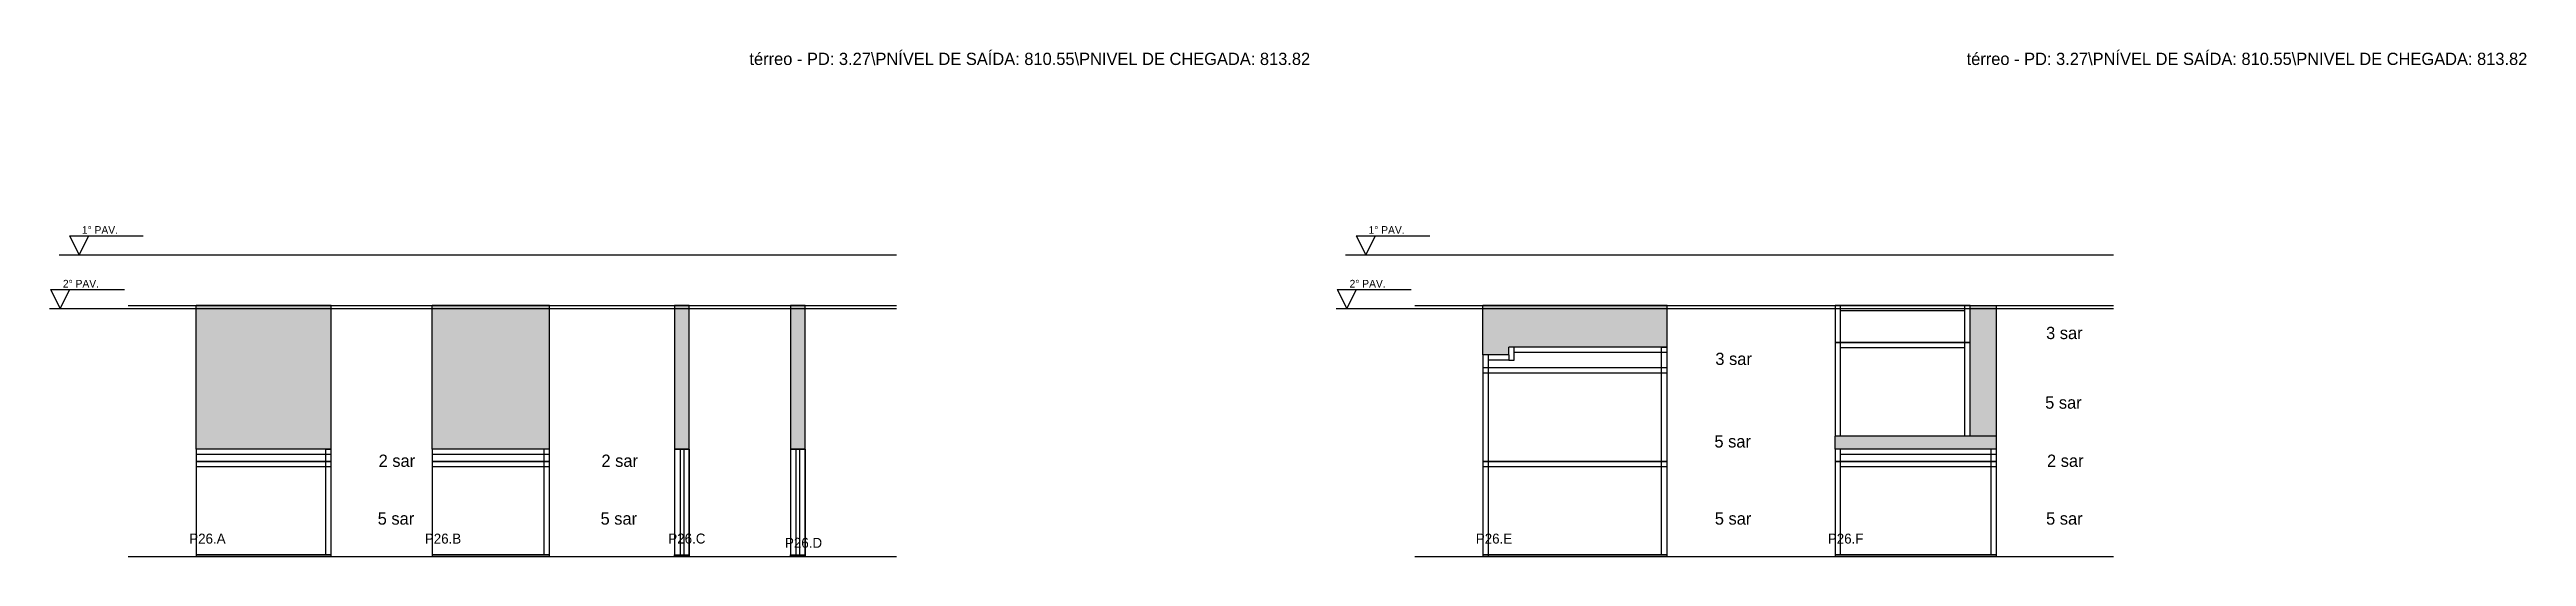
# Model space of a CAD drawing. Header units: metres. Extents: x 16531 to 21165, y 1680 to 2350.
# Drawn here: x 17939 to 21165, y 1680 to 2340 of the extents above; entities that cross this region are included whole.
import ezdxf

# ---------------------------------------------------------------- set-up
doc = ezdxf.new("R2010")
doc.units = ezdxf.units.M
for name, color, linetype in [('COTA', 7, 'Continuous'), ('NIVEL 1° PAV.', 7, 'Continuous'), ('NIVEL 2° PAV.', 7, 'Continuous'), ('NOMENCLATURA', 7, 'Continuous'), ('Nível', 7, 'Continuous'), ('Painéis', 7, 'Continuous'), ('SARR_2.2x7', 7, 'Continuous'), ('Texto Seção', 7, 'Continuous')]:
    doc.layers.add(name, color=color, linetype=linetype)

msp = doc.modelspace()

# ---------------------------------------------------------------- texts
at = {"layer": 'NIVEL 1° PAV.', "color": 7, "lineweight": 25}
for p in [(17981.2, 2100.2), (19656.7, 2100.2)]:
    msp.add_text('1° PAV.', height=10, dxfattribs=at).set_placement(p)
at = {"layer": 'NIVEL 2° PAV.', "color": 7, "lineweight": 25}
for p in [(17956.5, 2030.2), (19632, 2030.2)]:
    msp.add_text('2° PAV.', height=10, dxfattribs=at).set_placement(p)
at = {"layer": 'NOMENCLATURA', "color": 7, "lineweight": 25}
for s, p in [('térreo - PD: 3.27\\PNÍVEL DE SAÍDA: 810.55\\PNIVEL DE CHEGADA: 813.82', (18850.5, 2320.2)), ('térreo - PD: 3.27\\PNÍVEL DE SAÍDA: 810.55\\PNIVEL DE CHEGADA: 813.82', (20435.5, 2320.2)), ('3 sar', (20539, 1963)), ('3 sar', (20108.3, 1929.3)), ('5 sar', (20537.8, 1872.3)), ('2 sar', (18367.6, 1796.5)), ('2 sar', (18657.8, 1796.5)), ('5 sar', (20107.1, 1821.7)), ('2 sar', (20540.2, 1796.5)), ('5 sar', (18366.4, 1721.2)), ('5 sar', (18656.6, 1721.2)), ('5 sar', (20107.6, 1721.2)), ('5 sar', (20539, 1721.2))]:
    msp.add_text(s, height=16, dxfattribs=at).set_placement(p)
at = {"layer": 'Texto Seção', "color": 7, "lineweight": 25}
for s, p in [('P26.A', (18121, 1696.5)), ('P26.B', (18427.8, 1696.5)), ('P26.C', (18744.9, 1696.6)), ('P26.E', (19796.4, 1696.5)), ('P26.F', (20254.8, 1696.5)), ('P26.D', (18896.8, 1691))]:
    msp.add_text(s, height=13, dxfattribs=at).set_placement(p)

# ---------------------------------------------------------------- hatches: boundary and pattern name
at = {"layer": 'COTA'}
h = msp.add_hatch(color=7, dxfattribs=at)
h.dxf.hatch_style = 1
h.paths.add_polyline_path([(18129.9, 1819.7), (18305.9, 1819.7), (18305.9, 1819.7), (18305.9, 2006.7), (18305.9, 2006.7), (18129.9, 2006.7), (18129.9, 2006.7), (18129.9, 1819.7)])
h = msp.add_hatch(color=7, dxfattribs=at)
h.dxf.hatch_style = 1
h.paths.add_polyline_path([(18590.3, 1819.7), (18590.3, 2006.7), (18590.3, 2006.7), (18437.3, 2006.7), (18437.3, 2006.7), (18437.3, 1819.7), (18437.3, 1819.7), (18590.3, 1819.7)])
h = msp.add_hatch(color=7, dxfattribs=at)
h.dxf.hatch_style = 1
h.paths.add_polyline_path([(18753.1, 1819.7), (18772.1, 1819.7), (18772.1, 1819.7), (18772.1, 2006.7), (18772.1, 2006.7), (18753.1, 2006.7), (18753.1, 2006.7), (18753.1, 1819.7)])
h = msp.add_hatch(color=7, dxfattribs=at)
h.dxf.hatch_style = 1
h.paths.add_polyline_path([(18903.9, 1819.7), (18922.9, 1819.7), (18922.9, 1819.7), (18922.9, 2006.7), (18922.9, 2006.7), (18903.9, 2006.7), (18903.9, 2006.7), (18903.9, 1819.7)])
h = msp.add_hatch(color=7, dxfattribs=at)
h.dxf.hatch_style = 1
h.paths.add_polyline_path([(19839.4, 1952.7), (20045.4, 1952.7), (20045.4, 1952.7), (20045.4, 2006.7), (20045.4, 2006.7), (19805.4, 2006.7), (19805.4, 2006.7), (19805.4, 1942.7), (19805.4, 1942.7), (19839.4, 1942.7), (19839.4, 1942.7), (19839.4, 1952.7)])
h = msp.add_hatch(color=7, dxfattribs=at)
h.dxf.hatch_style = 1
h.paths.add_polyline_path([(20440.3, 1836.7), (20264.3, 1836.7), (20264.3, 1836.7), (20264.3, 1819.7), (20264.3, 1819.7), (20474.3, 1819.7), (20474.3, 1819.7), (20474.3, 2006.7), (20474.3, 2006.7), (20440.3, 2006.7), (20440.3, 2006.7), (20440.3, 1836.7)])

# ---------------------------------------------------------------- linework, layer by layer
at = {"layer": 'COTA', "color": 7, "lineweight": 25}
for p, q in [((18305.9, 2006.7), (18129.9, 2006.7)), ((18129.9, 1819.7), (18129.9, 2006.7)), ((18305.9, 1819.7), (18305.9, 2006.7)), ((18590.3, 2006.7), (18437.3, 2006.7)), ((18437.3, 1819.7), (18437.3, 2006.7)), ((18590.3, 1819.7), (18590.3, 2006.7)), ((20045.4, 2006.7), (19805.4, 2006.7)), ((19805.4, 1942.7), (19805.4, 2006.7)), ((20045.4, 1952.7), (20045.4, 2006.7)), ((20440.3, 2006.7), (20474.3, 2006.7)), ((20474.3, 1819.7), (20474.3, 2006.7)), ((20474.3, 1836.7), (20264.3, 1836.7)), ((20264.3, 1819.7), (20264.3, 1836.7))]:
    msp.add_line(p, q, dxfattribs=at)
for points in [[(18772.1, 1819.7), (18772.1, 2006.7), (18753.1, 2006.7), (18753.1, 1819.7)], [(18922.9, 1819.7), (18922.9, 2006.7), (18903.9, 2006.7), (18903.9, 1819.7)]]:
    msp.add_lwpolyline(points, dxfattribs=at)
at = {"layer": 'NIVEL 1° PAV.', "color": 7, "lineweight": 25}
for p, q in [((17965.2, 2097.7), (18061.2, 2097.7)), ((17965.2, 2097.7), (17977.7, 2072.7)), ((17977.7, 2072.7), (17990.2, 2097.7)), ((19640.7, 2097.7), (19736.7, 2097.7)), ((19640.7, 2097.7), (19653.2, 2072.7)), ((19653.2, 2072.7), (19665.7, 2097.7)), ((17951.4, 2072.7), (19042, 2072.7)), ((19626.9, 2072.7), (20627, 2072.7))]:
    msp.add_line(p, q, dxfattribs=at)
at = {"layer": 'NIVEL 2° PAV.', "color": 7, "lineweight": 25}
for p, q in [((17939.1, 2002.7), (19042, 2002.7)), ((17940.5, 2027.7), (18036.5, 2027.7)), ((17940.5, 2027.7), (17953, 2002.7)), ((17953, 2002.7), (17965.5, 2027.7)), ((19614.6, 2002.7), (20627, 2002.7)), ((19616, 2027.7), (19712, 2027.7)), ((19616, 2027.7), (19628.5, 2002.7)), ((19628.5, 2002.7), (19641, 2027.7))]:
    msp.add_line(p, q, dxfattribs=at)
at = {"layer": 'Nível', "color": 7, "lineweight": 25}
for p, q in [((18041.3, 2006.7), (19042, 2006.7)), ((19716.8, 2006.7), (20627, 2006.7)), ((18041.3, 1679.7), (19042, 1679.7)), ((19716.8, 1679.7), (20627, 1679.7))]:
    msp.add_line(p, q, dxfattribs=at)
at = {"layer": 'Painéis', "color": 7, "lineweight": 25}
for p, q in [((20264.3, 2006.7), (20264.3, 1958.7)), ((20440.3, 2006.7), (20264.3, 2006.7)), ((20440.3, 1958.7), (20440.3, 2006.7)), ((19805.4, 1942.7), (19805.4, 1803.7)), ((19839.4, 1942.7), (19805.4, 1942.7)), ((20045.4, 1952.7), (19839.4, 1952.7)), ((19839.4, 1942.7), (19839.4, 1952.7)), ((20045.4, 1803.7), (20045.4, 1952.7)), ((20264.3, 1958.7), (20264.3, 1836.7)), ((20264.3, 1958.7), (20440.3, 1958.7)), ((20440.3, 1958.7), (20264.3, 1958.7)), ((20440.3, 1836.7), (20440.3, 1958.7)), ((20045.4, 1925.7), (19805.4, 1925.7)), ((18129.9, 1819.7), (18129.9, 1803.7)), ((18305.9, 1819.7), (18129.9, 1819.7)), ((18305.9, 1803.7), (18305.9, 1819.7)), ((18437.3, 1819.7), (18437.3, 1803.7)), ((18590.3, 1819.7), (18437.3, 1819.7)), ((18590.3, 1803.7), (18590.3, 1819.7)), ((18753.1, 1819.7), (18753.1, 1681.7)), ((18753.1, 1819.7), (18772.1, 1819.7)), ((18772.1, 1819.7), (18753.1, 1819.7)), ((18772.1, 1819.7), (18753.1, 1819.7)), ((18772.1, 1819.7), (18753.1, 1819.7)), ((18772.1, 1681.7), (18772.1, 1819.7)), ((18772.1, 1819.7), (18772.1, 1681.7)), ((18903.9, 1819.7), (18903.9, 1681.7)), ((18903.9, 1819.7), (18922.9, 1819.7)), ((18922.9, 1819.7), (18903.9, 1819.7)), ((18922.9, 1819.7), (18903.9, 1819.7)), ((18922.9, 1819.7), (18903.9, 1819.7)), ((18922.9, 1681.7), (18922.9, 1819.7)), ((18922.9, 1819.7), (18922.9, 1681.7)), ((20264.3, 1819.7), (20264.3, 1803.7)), ((20474.3, 1819.7), (20264.3, 1819.7)), ((20474.3, 1803.7), (20474.3, 1819.7)), ((18129.9, 1803.7), (18129.9, 1679.7)), ((18129.9, 1803.7), (18305.9, 1803.7)), ((18305.9, 1803.7), (18129.9, 1803.7)), ((18305.9, 1679.7), (18305.9, 1803.7)), ((18437.3, 1803.7), (18437.3, 1679.7)), ((18437.3, 1803.7), (18590.3, 1803.7)), ((18590.3, 1803.7), (18437.3, 1803.7)), ((18590.3, 1679.7), (18590.3, 1803.7)), ((19805.4, 1803.7), (19805.4, 1679.7)), ((19805.4, 1803.7), (20045.4, 1803.7)), ((20045.4, 1803.7), (19805.4, 1803.7)), ((20045.4, 1679.7), (20045.4, 1803.7)), ((20264.3, 1803.7), (20264.3, 1679.7)), ((20264.3, 1803.7), (20474.3, 1803.7)), ((20474.3, 1803.7), (20264.3, 1803.7)), ((20474.3, 1679.7), (20474.3, 1803.7)), ((18129.9, 1681.7), (18305.9, 1681.7)), ((18437.3, 1681.7), (18590.3, 1681.7)), ((18753.1, 1681.7), (18772.1, 1681.7)), ((18903.9, 1681.7), (18922.9, 1681.7)), ((19805.4, 1681.7), (20045.4, 1681.7)), ((20264.3, 1681.7), (20474.3, 1681.7))]:
    msp.add_line(p, q, dxfattribs=at)
for points in [[(18305.9, 1681.7), (18129.9, 1681.7), (18129.9, 1679.7), (18305.9, 1679.7)], [(18590.3, 1681.7), (18437.3, 1681.7), (18437.3, 1679.7), (18590.3, 1679.7)], [(18753.1, 1681.7), (18772.1, 1681.7), (18772.1, 1679.7), (18753.1, 1679.7)], [(18903.9, 1681.7), (18922.9, 1681.7), (18922.9, 1679.7), (18903.9, 1679.7)], [(20045.4, 1681.7), (19805.4, 1681.7), (19805.4, 1679.7), (20045.4, 1679.7)], [(20474.3, 1681.7), (20264.3, 1681.7), (20264.3, 1679.7), (20474.3, 1679.7)]]:
    msp.add_lwpolyline(points, close=True, dxfattribs=at)
at = {"layer": 'SARR_2.2x7', "color": 7, "lineweight": 25}
for p, q in [((20271.3, 1958.7), (20271.3, 2006.7)), ((20433.3, 1958.7), (20433.3, 2006.7)), ((20433.3, 1999.7), (20271.3, 1999.7)), ((19812.4, 1942.7), (19812.4, 1803.7)), ((19839.4, 1935.7), (19812.4, 1935.7)), ((19839.4, 1942.7), (19839.4, 1935.7)), ((19839.4, 1935.7), (19846.4, 1935.7)), ((19846.4, 1935.7), (19846.4, 1952.7)), ((20045.4, 1945.7), (19846.4, 1945.7)), ((20038.4, 1952.7), (20038.4, 1952.7)), ((20038.4, 1803.7), (20038.4, 1952.7)), ((20038.4, 1952.7), (20045.4, 1952.7)), ((20271.3, 1836.7), (20271.3, 1958.7)), ((20433.3, 1951.7), (20271.3, 1951.7)), ((20433.3, 1836.7), (20433.3, 1958.7)), ((20045.4, 1918.7), (19805.4, 1918.7)), ((18305.9, 1812.7), (18129.9, 1812.7)), ((18298.9, 1819.7), (18298.9, 1819.7)), ((18298.9, 1803.7), (18298.9, 1819.7)), ((18298.9, 1819.7), (18305.9, 1819.7)), ((18444.3, 1819.7), (18437.3, 1819.7)), ((18590.3, 1812.7), (18437.3, 1812.7)), ((18444.3, 1819.7), (18444.3, 1819.7)), ((18583.3, 1803.7), (18583.3, 1819.7)), ((18760.1, 1819.7), (18760.1, 1681.7)), ((18760.1, 1819.7), (18760.1, 1819.7)), ((18760.1, 1819.7), (18760.1, 1819.7)), ((18765.1, 1819.7), (18765.1, 1681.7)), ((18765.1, 1819.7), (18765.1, 1819.7)), ((18765.1, 1819.7), (18765.1, 1819.7)), ((18910.9, 1819.7), (18910.9, 1681.7)), ((18910.9, 1819.7), (18910.9, 1819.7)), ((18910.9, 1819.7), (18910.9, 1819.7)), ((18915.9, 1819.7), (18915.9, 1681.7)), ((18915.9, 1819.7), (18915.9, 1819.7)), ((18915.9, 1819.7), (18915.9, 1819.7)), ((20271.3, 1819.7), (20264.3, 1819.7)), ((20271.3, 1836.7), (20271.3, 1836.7)), ((20271.3, 1819.7), (20271.3, 1819.7)), ((20271.3, 1803.7), (20271.3, 1819.7)), ((20474.3, 1812.7), (20271.3, 1812.7)), ((20467.3, 1836.7), (20467.3, 1836.7)), ((20467.3, 1803.7), (20467.3, 1819.7)), ((18305.9, 1796.7), (18129.9, 1796.7)), ((18298.9, 1681.7), (18298.9, 1803.7)), ((18590.3, 1796.7), (18437.3, 1796.7)), ((18583.3, 1681.7), (18583.3, 1803.7)), ((20045.4, 1796.7), (19805.4, 1796.7)), ((19812.4, 1803.7), (19812.4, 1679.7)), ((20038.4, 1681.7), (20038.4, 1803.7)), ((20271.3, 1681.7), (20271.3, 1803.7)), ((20474.3, 1796.7), (20271.3, 1796.7)), ((20467.3, 1681.7), (20467.3, 1803.7)), ((18136.9, 1681.7), (18136.9, 1681.7)), ((18298.9, 1681.7), (18298.9, 1681.7)), ((18444.3, 1681.7), (18444.3, 1681.7)), ((18583.3, 1681.7), (18583.3, 1681.7)), ((19812.4, 1681.7), (19812.4, 1681.7)), ((20038.4, 1681.7), (20038.4, 1681.7)), ((20271.3, 1681.7), (20271.3, 1681.7)), ((20467.3, 1681.7), (20467.3, 1681.7))]:
    msp.add_line(p, q, dxfattribs=at)

msp.set_redraw_order([(e.dxf.handle, doc.entitydb.next_handle()) for e in msp.query("TEXT MTEXT ATTDEF DIMENSION ARC_DIMENSION")])  # texts and dimensions are drawn at this point

doc.saveas('drawing.dxf')
